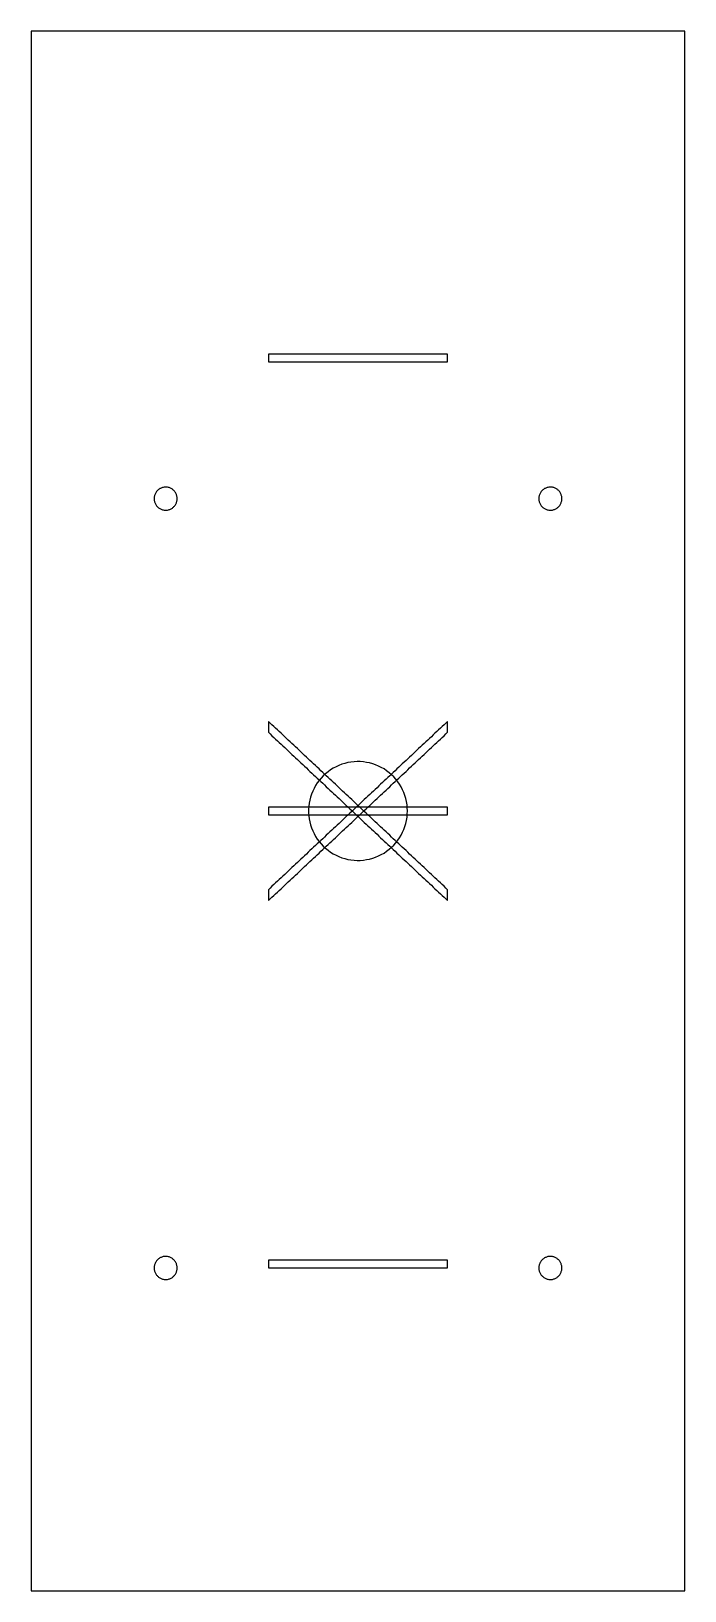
# Model space of a CAD drawing. Header units: metres. Extents: x -31 to 54, y -42 to 161.
import ezdxf

# ---------------------------------------------------------------- set-up
doc = ezdxf.new("R2010")
doc.units = ezdxf.units.M

msp = doc.modelspace()

# ---------------------------------------------------------------- linework, layer by layer
at = {"color": 255}
for points in [[(54.12, 160.77, 0), (53.26, 160.77, 0), (52.41, 160.77, 0), (51.55, 160.77, 0), (50.69, 160.77, 0), (49.83, 160.77, 0), (48.97, 160.77, 0), (48.12, 160.77, 0), (47.26, 160.77, 0), (46.4, 160.77, 0), (45.54, 160.77, 0), (44.68, 160.77, 0), (43.83, 160.77, 0), (42.97, 160.77, 0), (42.11, 160.77, 0), (41.25, 160.77, 0), (40.39, 160.77, 0), (39.54, 160.77, 0), (38.68, 160.77, 0), (37.82, 160.77, 0), (36.96, 160.77, 0), (36.1, 160.77, 0), (35.25, 160.77, 0), (34.39, 160.77, 0), (33.53, 160.77, 0), (32.67, 160.77, 0), (31.81, 160.77, 0), (30.96, 160.77, 0), (30.1, 160.77, 0), (29.24, 160.77, 0), (28.38, 160.77, 0), (27.52, 160.77, 0), (26.66, 160.77, 0), (25.81, 160.77, 0), (24.95, 160.77, 0), (24.09, 160.77, 0), (23.23, 160.77, 0), (22.37, 160.77, 0), (21.52, 160.77, 0), (20.66, 160.77, 0), (19.8, 160.77, 0), (18.94, 160.77, 0), (18.08, 160.77, 0), (17.23, 160.77, 0), (16.37, 160.77, 0), (15.51, 160.77, 0), (14.65, 160.77, 0), (13.79, 160.77, 0), (12.94, 160.77, 0), (12.08, 160.77, 0), (11.22, 160.77, 0), (10.36, 160.77, 0), (9.5, 160.77, 0), (8.65, 160.77, 0), (7.79, 160.77, 0), (6.93, 160.77, 0), (6.07, 160.77, 0), (5.21, 160.77, 0), (4.36, 160.77, 0), (3.5, 160.77, 0), (2.64, 160.77, 0), (1.78, 160.77, 0), (0.92, 160.77, 0), (0.07, 160.77, 0), (-0.79, 160.77, 0), (-1.65, 160.77, 0), (-2.51, 160.77, 0), (-3.37, 160.77, 0), (-4.22, 160.77, 0), (-5.08, 160.77, 0), (-5.94, 160.77, 0), (-6.8, 160.77, 0), (-7.66, 160.77, 0), (-8.52, 160.77, 0), (-9.37, 160.77, 0), (-10.23, 160.77, 0), (-11.09, 160.77, 0), (-11.95, 160.77, 0), (-12.81, 160.77, 0), (-13.66, 160.77, 0), (-14.52, 160.77, 0), (-15.38, 160.77, 0), (-16.24, 160.77, 0), (-17.1, 160.77, 0), (-17.95, 160.77, 0), (-18.81, 160.77, 0), (-19.67, 160.77, 0), (-20.53, 160.77, 0), (-21.39, 160.77, 0), (-22.24, 160.77, 0), (-23.1, 160.77, 0), (-23.96, 160.77, 0), (-24.82, 160.77, 0), (-25.68, 160.77, 0), (-26.53, 160.77, 0), (-27.39, 160.77, 0), (-28.25, 160.77, 0), (-29.11, 160.77, 0), (-29.97, 160.77, 0), (-30.82, 160.77, 0)], [(-30.82, 160.77, 0), (-30.82, 158.72, 0), (-30.82, 156.67, 0), (-30.82, 154.62, 0), (-30.82, 152.57, 0), (-30.82, 150.53, 0), (-30.82, 148.48, 0), (-30.82, 146.43, 0), (-30.82, 144.38, 0), (-30.82, 142.34, 0), (-30.82, 140.29, 0), (-30.82, 138.24, 0), (-30.82, 136.19, 0), (-30.82, 134.14, 0), (-30.82, 132.1, 0), (-30.82, 130.05, 0), (-30.82, 128, 0), (-30.82, 125.95, 0), (-30.82, 123.91, 0), (-30.82, 121.86, 0), (-30.82, 119.81, 0), (-30.82, 117.76, 0), (-30.82, 115.71, 0), (-30.82, 113.67, 0), (-30.82, 111.62, 0), (-30.82, 109.57, 0), (-30.82, 107.52, 0), (-30.82, 105.48, 0), (-30.82, 103.43, 0), (-30.82, 101.38, 0), (-30.82, 99.33, 0), (-30.82, 97.28, 0), (-30.82, 95.24, 0), (-30.82, 93.19, 0), (-30.82, 91.14, 0), (-30.82, 89.09, 0), (-30.82, 87.05, 0), (-30.82, 85, 0), (-30.82, 82.95, 0), (-30.82, 80.9, 0), (-30.82, 78.85, 0), (-30.82, 76.81, 0), (-30.82, 74.76, 0), (-30.82, 72.71, 0), (-30.82, 70.66, 0), (-30.82, 68.62, 0), (-30.82, 66.57, 0), (-30.82, 64.52, 0), (-30.82, 62.47, 0), (-30.82, 60.42, 0), (-30.82, 58.38, 0), (-30.82, 56.33, 0), (-30.82, 54.28, 0), (-30.82, 52.23, 0), (-30.82, 50.18, 0), (-30.82, 48.14, 0), (-30.82, 46.09, 0), (-30.82, 44.04, 0), (-30.82, 41.99, 0), (-30.82, 39.95, 0), (-30.82, 37.9, 0), (-30.82, 35.85, 0), (-30.82, 33.8, 0), (-30.82, 31.75, 0), (-30.82, 29.71, 0), (-30.82, 27.66, 0), (-30.82, 25.61, 0), (-30.82, 23.56, 0), (-30.82, 21.52, 0), (-30.82, 19.47, 0), (-30.82, 17.42, 0), (-30.82, 15.37, 0), (-30.82, 13.32, 0), (-30.82, 11.28, 0), (-30.82, 9.23, 0), (-30.82, 7.18, 0), (-30.82, 5.13, 0), (-30.82, 3.09, 0), (-30.82, 1.04, 0), (-30.82, -1.01, 0), (-30.82, -3.06, 0), (-30.82, -5.11, 0), (-30.82, -7.15, 0), (-30.82, -9.2, 0), (-30.82, -11.25, 0), (-30.82, -13.3, 0), (-30.82, -15.34, 0), (-30.82, -17.39, 0), (-30.82, -19.44, 0), (-30.82, -21.49, 0), (-30.82, -23.54, 0), (-30.82, -25.58, 0), (-30.82, -27.63, 0), (-30.82, -29.68, 0), (-30.82, -31.73, 0), (-30.82, -33.77, 0), (-30.82, -35.82, 0), (-30.82, -37.87, 0), (-30.82, -39.92, 0), (-30.82, -41.97, 0)], [(54.12, -41.97, 0), (54.12, -39.92, 0), (54.12, -37.87, 0), (54.12, -35.82, 0), (54.12, -33.77, 0), (54.12, -31.73, 0), (54.12, -29.68, 0), (54.12, -27.63, 0), (54.12, -25.58, 0), (54.12, -23.54, 0), (54.12, -21.49, 0), (54.12, -19.44, 0), (54.12, -17.39, 0), (54.12, -15.34, 0), (54.12, -13.3, 0), (54.12, -11.25, 0), (54.12, -9.2, 0), (54.12, -7.15, 0), (54.12, -5.11, 0), (54.12, -3.06, 0), (54.12, -1.01, 0), (54.12, 1.04, 0), (54.12, 3.09, 0), (54.12, 5.13, 0), (54.12, 7.18, 0), (54.12, 9.23, 0), (54.12, 11.28, 0), (54.12, 13.32, 0), (54.12, 15.37, 0), (54.12, 17.42, 0), (54.12, 19.47, 0), (54.12, 21.52, 0), (54.12, 23.56, 0), (54.12, 25.61, 0), (54.12, 27.66, 0), (54.12, 29.71, 0), (54.12, 31.75, 0), (54.12, 33.8, 0), (54.12, 35.85, 0), (54.12, 37.9, 0), (54.12, 39.95, 0), (54.12, 41.99, 0), (54.12, 44.04, 0), (54.12, 46.09, 0), (54.12, 48.14, 0), (54.12, 50.18, 0), (54.12, 52.23, 0), (54.12, 54.28, 0), (54.12, 56.33, 0), (54.12, 58.38, 0), (54.12, 60.42, 0), (54.12, 62.47, 0), (54.12, 64.52, 0), (54.12, 66.57, 0), (54.12, 68.62, 0), (54.12, 70.66, 0), (54.12, 72.71, 0), (54.12, 74.76, 0), (54.12, 76.81, 0), (54.12, 78.85, 0), (54.12, 80.9, 0), (54.12, 82.95, 0), (54.12, 85, 0), (54.12, 87.05, 0), (54.12, 89.09, 0), (54.12, 91.14, 0), (54.12, 93.19, 0), (54.12, 95.24, 0), (54.12, 97.28, 0), (54.12, 99.33, 0), (54.12, 101.38, 0), (54.12, 103.43, 0), (54.12, 105.48, 0), (54.12, 107.52, 0), (54.12, 109.57, 0), (54.12, 111.62, 0), (54.12, 113.67, 0), (54.12, 115.71, 0), (54.12, 117.76, 0), (54.12, 119.81, 0), (54.12, 121.86, 0), (54.12, 123.91, 0), (54.12, 125.95, 0), (54.12, 128, 0), (54.12, 130.05, 0), (54.12, 132.1, 0), (54.12, 134.14, 0), (54.12, 136.19, 0), (54.12, 138.24, 0), (54.12, 140.29, 0), (54.12, 142.34, 0), (54.12, 144.38, 0), (54.12, 146.43, 0), (54.12, 148.48, 0), (54.12, 150.53, 0), (54.12, 152.57, 0), (54.12, 154.62, 0), (54.12, 156.67, 0), (54.12, 158.72, 0), (54.12, 160.77, 0)], [(23.3, 118.8, 0), (23.06, 118.8, 0), (22.83, 118.8, 0), (22.59, 118.8, 0), (22.36, 118.8, 0), (22.12, 118.8, 0), (21.89, 118.8, 0), (21.65, 118.8, 0), (21.42, 118.8, 0), (21.18, 118.8, 0), (20.94, 118.8, 0), (20.71, 118.8, 0), (20.47, 118.8, 0), (20.24, 118.8, 0), (20, 118.8, 0), (19.77, 118.8, 0), (19.53, 118.8, 0), (19.3, 118.8, 0), (19.06, 118.8, 0), (18.83, 118.8, 0), (18.59, 118.8, 0), (18.36, 118.8, 0), (18.12, 118.8, 0), (17.89, 118.8, 0), (17.65, 118.8, 0), (17.41, 118.8, 0), (17.18, 118.8, 0), (16.94, 118.8, 0), (16.71, 118.8, 0), (16.47, 118.8, 0), (16.24, 118.8, 0), (16, 118.8, 0), (15.77, 118.8, 0), (15.53, 118.8, 0), (15.3, 118.8, 0), (15.06, 118.8, 0), (14.83, 118.8, 0), (14.59, 118.8, 0), (14.36, 118.8, 0), (14.12, 118.8, 0), (13.88, 118.8, 0), (13.65, 118.8, 0), (13.41, 118.8, 0), (13.18, 118.8, 0), (12.94, 118.8, 0), (12.71, 118.8, 0), (12.47, 118.8, 0), (12.24, 118.8, 0), (12, 118.8, 0), (11.77, 118.8, 0), (11.53, 118.8, 0), (11.3, 118.8, 0), (11.06, 118.8, 0), (10.83, 118.8, 0), (10.59, 118.8, 0), (10.35, 118.8, 0), (10.12, 118.8, 0), (9.88, 118.8, 0), (9.65, 118.8, 0), (9.41, 118.8, 0), (9.18, 118.8, 0), (8.94, 118.8, 0), (8.71, 118.8, 0), (8.47, 118.8, 0), (8.24, 118.8, 0), (8, 118.8, 0), (7.77, 118.8, 0), (7.53, 118.8, 0), (7.3, 118.8, 0), (7.06, 118.8, 0), (6.82, 118.8, 0), (6.59, 118.8, 0), (6.35, 118.8, 0), (6.12, 118.8, 0), (5.88, 118.8, 0), (5.65, 118.8, 0), (5.41, 118.8, 0), (5.18, 118.8, 0), (4.94, 118.8, 0), (4.71, 118.8, 0), (4.47, 118.8, 0), (4.24, 118.8, 0), (4, 118.8, 0), (3.77, 118.8, 0), (3.53, 118.8, 0), (3.29, 118.8, 0), (3.06, 118.8, 0), (2.82, 118.8, 0), (2.59, 118.8, 0), (2.35, 118.8, 0), (2.12, 118.8, 0), (1.88, 118.8, 0), (1.65, 118.8, 0), (1.41, 118.8, 0), (1.18, 118.8, 0), (0.94, 118.8, 0), (0.71, 118.8, 0), (0.47, 118.8, 0), (0.24, 118.8, 0), (0, 118.8, 0)], [(0, 118.8, 0), (0, 118.79, 0), (0, 118.78, 0), (0, 118.77, 0), (0, 118.76, 0), (0, 118.75, 0), (0, 118.74, 0), (0, 118.73, 0), (0, 118.72, 0), (0, 118.71, 0), (0, 118.7, 0), (0, 118.69, 0), (0, 118.68, 0), (0, 118.67, 0), (0, 118.66, 0), (0, 118.65, 0), (0, 118.64, 0), (0, 118.63, 0), (0, 118.62, 0), (0, 118.61, 0), (0, 118.6, 0), (0, 118.59, 0), (0, 118.58, 0), (0, 118.57, 0), (0, 118.56, 0), (0, 118.55, 0), (0, 118.54, 0), (0, 118.53, 0), (0, 118.52, 0), (0, 118.51, 0), (0, 118.5, 0), (0, 118.49, 0), (0, 118.48, 0), (0, 118.47, 0), (0, 118.46, 0), (0, 118.45, 0), (0, 118.44, 0), (0, 118.43, 0), (0, 118.42, 0), (0, 118.41, 0), (0, 118.4, 0), (0, 118.39, 0), (0, 118.38, 0), (0, 118.37, 0), (0, 118.36, 0), (0, 118.35, 0), (0, 118.34, 0), (0, 118.33, 0), (0, 118.32, 0), (0, 118.31, 0), (0, 118.29, 0), (0, 118.28, 0), (0, 118.27, 0), (0, 118.26, 0), (0, 118.25, 0), (0, 118.24, 0), (0, 118.23, 0), (0, 118.22, 0), (0, 118.21, 0), (0, 118.2, 0), (0, 118.19, 0), (0, 118.18, 0), (0, 118.17, 0), (0, 118.16, 0), (0, 118.15, 0), (0, 118.14, 0), (0, 118.13, 0), (0, 118.12, 0), (0, 118.11, 0), (0, 118.1, 0), (0, 118.09, 0), (0, 118.08, 0), (0, 118.07, 0), (0, 118.06, 0), (0, 118.05, 0), (0, 118.04, 0), (0, 118.03, 0), (0, 118.02, 0), (0, 118.01, 0), (0, 118, 0), (0, 117.99, 0), (0, 117.98, 0), (0, 117.97, 0), (0, 117.96, 0), (0, 117.95, 0), (0, 117.94, 0), (0, 117.93, 0), (0, 117.92, 0), (0, 117.91, 0), (0, 117.9, 0), (0, 117.89, 0), (0, 117.88, 0), (0, 117.87, 0), (0, 117.86, 0), (0, 117.85, 0), (0, 117.84, 0), (0, 117.83, 0), (0, 117.82, 0), (0, 117.81, 0), (0, 117.8, 0)], [(0, 117.8, 0), (0.24, 117.8, 0), (0.47, 117.8, 0), (0.71, 117.8, 0), (0.94, 117.8, 0), (1.18, 117.8, 0), (1.41, 117.8, 0), (1.65, 117.8, 0), (1.88, 117.8, 0), (2.12, 117.8, 0), (2.35, 117.8, 0), (2.59, 117.8, 0), (2.82, 117.8, 0), (3.06, 117.8, 0), (3.29, 117.8, 0), (3.53, 117.8, 0), (3.77, 117.8, 0), (4, 117.8, 0), (4.24, 117.8, 0), (4.47, 117.8, 0), (4.71, 117.8, 0), (4.94, 117.8, 0), (5.18, 117.8, 0), (5.41, 117.8, 0), (5.65, 117.8, 0), (5.88, 117.8, 0), (6.12, 117.8, 0), (6.35, 117.8, 0), (6.59, 117.8, 0), (6.82, 117.8, 0), (7.06, 117.8, 0), (7.3, 117.8, 0), (7.53, 117.8, 0), (7.77, 117.8, 0), (8, 117.8, 0), (8.24, 117.8, 0), (8.47, 117.8, 0), (8.71, 117.8, 0), (8.94, 117.8, 0), (9.18, 117.8, 0), (9.41, 117.8, 0), (9.65, 117.8, 0), (9.88, 117.8, 0), (10.12, 117.8, 0), (10.35, 117.8, 0), (10.59, 117.8, 0), (10.83, 117.8, 0), (11.06, 117.8, 0), (11.3, 117.8, 0), (11.53, 117.8, 0), (11.77, 117.8, 0), (12, 117.8, 0), (12.24, 117.8, 0), (12.47, 117.8, 0), (12.71, 117.8, 0), (12.94, 117.8, 0), (13.18, 117.8, 0), (13.41, 117.8, 0), (13.65, 117.8, 0), (13.88, 117.8, 0), (14.12, 117.8, 0), (14.36, 117.8, 0), (14.59, 117.8, 0), (14.83, 117.8, 0), (15.06, 117.8, 0), (15.3, 117.8, 0), (15.53, 117.8, 0), (15.77, 117.8, 0), (16, 117.8, 0), (16.24, 117.8, 0), (16.47, 117.8, 0), (16.71, 117.8, 0), (16.94, 117.8, 0), (17.18, 117.8, 0), (17.41, 117.8, 0), (17.65, 117.8, 0), (17.89, 117.8, 0), (18.12, 117.8, 0), (18.36, 117.8, 0), (18.59, 117.8, 0), (18.83, 117.8, 0), (19.06, 117.8, 0), (19.3, 117.8, 0), (19.53, 117.8, 0), (19.77, 117.8, 0), (20, 117.8, 0), (20.24, 117.8, 0), (20.47, 117.8, 0), (20.71, 117.8, 0), (20.94, 117.8, 0), (21.18, 117.8, 0), (21.42, 117.8, 0), (21.65, 117.8, 0), (21.89, 117.8, 0), (22.12, 117.8, 0), (22.36, 117.8, 0), (22.59, 117.8, 0), (22.83, 117.8, 0), (23.06, 117.8, 0), (23.3, 117.8, 0)], [(23.3, 117.8, 0), (23.3, 117.81, 0), (23.3, 117.82, 0), (23.3, 117.83, 0), (23.3, 117.84, 0), (23.3, 117.85, 0), (23.3, 117.86, 0), (23.3, 117.87, 0), (23.3, 117.88, 0), (23.3, 117.89, 0), (23.3, 117.9, 0), (23.3, 117.91, 0), (23.3, 117.92, 0), (23.3, 117.93, 0), (23.3, 117.94, 0), (23.3, 117.95, 0), (23.3, 117.96, 0), (23.3, 117.97, 0), (23.3, 117.98, 0), (23.3, 117.99, 0), (23.3, 118, 0), (23.3, 118.01, 0), (23.3, 118.02, 0), (23.3, 118.03, 0), (23.3, 118.04, 0), (23.3, 118.05, 0), (23.3, 118.06, 0), (23.3, 118.07, 0), (23.3, 118.08, 0), (23.3, 118.09, 0), (23.3, 118.1, 0), (23.3, 118.11, 0), (23.3, 118.12, 0), (23.3, 118.13, 0), (23.3, 118.14, 0), (23.3, 118.15, 0), (23.3, 118.16, 0), (23.3, 118.17, 0), (23.3, 118.18, 0), (23.3, 118.19, 0), (23.3, 118.2, 0), (23.3, 118.21, 0), (23.3, 118.22, 0), (23.3, 118.23, 0), (23.3, 118.24, 0), (23.3, 118.25, 0), (23.3, 118.26, 0), (23.3, 118.27, 0), (23.3, 118.28, 0), (23.3, 118.29, 0), (23.3, 118.31, 0), (23.3, 118.32, 0), (23.3, 118.33, 0), (23.3, 118.34, 0), (23.3, 118.35, 0), (23.3, 118.36, 0), (23.3, 118.37, 0), (23.3, 118.38, 0), (23.3, 118.39, 0), (23.3, 118.4, 0), (23.3, 118.41, 0), (23.3, 118.42, 0), (23.3, 118.43, 0), (23.3, 118.44, 0), (23.3, 118.45, 0), (23.3, 118.46, 0), (23.3, 118.47, 0), (23.3, 118.48, 0), (23.3, 118.49, 0), (23.3, 118.5, 0), (23.3, 118.51, 0), (23.3, 118.52, 0), (23.3, 118.53, 0), (23.3, 118.54, 0), (23.3, 118.55, 0), (23.3, 118.56, 0), (23.3, 118.57, 0), (23.3, 118.58, 0), (23.3, 118.59, 0), (23.3, 118.6, 0), (23.3, 118.61, 0), (23.3, 118.62, 0), (23.3, 118.63, 0), (23.3, 118.64, 0), (23.3, 118.65, 0), (23.3, 118.66, 0), (23.3, 118.67, 0), (23.3, 118.68, 0), (23.3, 118.69, 0), (23.3, 118.7, 0), (23.3, 118.71, 0), (23.3, 118.72, 0), (23.3, 118.73, 0), (23.3, 118.74, 0), (23.3, 118.75, 0), (23.3, 118.76, 0), (23.3, 118.77, 0), (23.3, 118.78, 0), (23.3, 118.79, 0), (23.3, 118.8, 0)], [(-11.85, 100, 0), (-11.85, 100.1, 0), (-11.86, 100.19, 0), (-11.88, 100.28, 0), (-11.9, 100.38, 0), (-11.93, 100.47, 0), (-11.96, 100.56, 0), (-12, 100.64, 0), (-12.04, 100.73, 0), (-12.09, 100.81, 0), (-12.14, 100.89, 0), (-12.2, 100.96, 0), (-12.27, 101.04, 0), (-12.33, 101.1, 0), (-12.41, 101.16, 0), (-12.48, 101.22, 0), (-12.56, 101.27, 0), (-12.64, 101.32, 0), (-12.73, 101.36, 0), (-12.82, 101.4, 0), (-12.91, 101.43, 0), (-13, 101.46, 0), (-13.09, 101.48, 0), (-13.18, 101.49, 0), (-13.28, 101.5, 0), (-13.37, 101.5, 0), (-13.47, 101.5, 0), (-13.56, 101.48, 0), (-13.66, 101.47, 0), (-13.75, 101.45, 0), (-13.84, 101.42, 0), (-13.93, 101.38, 0), (-14.02, 101.34, 0), (-14.1, 101.3, 0), (-14.18, 101.25, 0), (-14.26, 101.19, 0), (-14.33, 101.13, 0), (-14.4, 101.07, 0), (-14.47, 101, 0), (-14.53, 100.93, 0), (-14.59, 100.85, 0), (-14.64, 100.77, 0), (-14.68, 100.69, 0), (-14.73, 100.6, 0), (-14.76, 100.51, 0), (-14.79, 100.42, 0), (-14.81, 100.33, 0), (-14.83, 100.24, 0), (-14.84, 100.14, 0), (-14.85, 100.05, 0), (-14.85, 99.95, 0), (-14.84, 99.86, 0), (-14.83, 99.76, 0), (-14.81, 99.67, 0), (-14.79, 99.58, 0), (-14.76, 99.49, 0), (-14.73, 99.4, 0), (-14.68, 99.31, 0), (-14.64, 99.23, 0), (-14.59, 99.15, 0), (-14.53, 99.07, 0), (-14.47, 99, 0), (-14.4, 98.93, 0), (-14.33, 98.87, 0), (-14.26, 98.81, 0), (-14.18, 98.75, 0), (-14.1, 98.7, 0), (-14.02, 98.66, 0), (-13.93, 98.62, 0), (-13.84, 98.58, 0), (-13.75, 98.55, 0), (-13.66, 98.53, 0), (-13.56, 98.52, 0), (-13.47, 98.5, 0), (-13.37, 98.5, 0), (-13.28, 98.5, 0), (-13.18, 98.51, 0), (-13.09, 98.52, 0), (-13, 98.54, 0), (-12.91, 98.57, 0), (-12.82, 98.6, 0), (-12.73, 98.64, 0), (-12.64, 98.68, 0), (-12.56, 98.73, 0), (-12.48, 98.78, 0), (-12.41, 98.84, 0), (-12.33, 98.9, 0), (-12.27, 98.96, 0), (-12.2, 99.04, 0), (-12.14, 99.11, 0), (-12.09, 99.19, 0), (-12.04, 99.27, 0), (-12, 99.36, 0), (-11.96, 99.44, 0), (-11.93, 99.53, 0), (-11.9, 99.62, 0), (-11.88, 99.72, 0), (-11.86, 99.81, 0), (-11.85, 99.9, 0), (-11.85, 100, 0)], [(38.15, 100, 0), (38.15, 100.1, 0), (38.14, 100.19, 0), (38.12, 100.28, 0), (38.1, 100.38, 0), (38.07, 100.47, 0), (38.04, 100.56, 0), (38, 100.64, 0), (37.96, 100.73, 0), (37.91, 100.81, 0), (37.86, 100.89, 0), (37.8, 100.96, 0), (37.73, 101.04, 0), (37.67, 101.1, 0), (37.59, 101.16, 0), (37.52, 101.22, 0), (37.44, 101.27, 0), (37.36, 101.32, 0), (37.27, 101.36, 0), (37.18, 101.4, 0), (37.09, 101.43, 0), (37, 101.46, 0), (36.91, 101.48, 0), (36.82, 101.49, 0), (36.72, 101.5, 0), (36.63, 101.5, 0), (36.53, 101.5, 0), (36.44, 101.48, 0), (36.34, 101.47, 0), (36.25, 101.45, 0), (36.16, 101.42, 0), (36.07, 101.38, 0), (35.98, 101.34, 0), (35.9, 101.3, 0), (35.82, 101.25, 0), (35.74, 101.19, 0), (35.67, 101.13, 0), (35.6, 101.07, 0), (35.53, 101, 0), (35.47, 100.93, 0), (35.41, 100.85, 0), (35.36, 100.77, 0), (35.32, 100.69, 0), (35.27, 100.6, 0), (35.24, 100.51, 0), (35.21, 100.42, 0), (35.19, 100.33, 0), (35.17, 100.24, 0), (35.16, 100.14, 0), (35.15, 100.05, 0), (35.15, 99.95, 0), (35.16, 99.86, 0), (35.17, 99.76, 0), (35.19, 99.67, 0), (35.21, 99.58, 0), (35.24, 99.49, 0), (35.27, 99.4, 0), (35.32, 99.31, 0), (35.36, 99.23, 0), (35.41, 99.15, 0), (35.47, 99.07, 0), (35.53, 99, 0), (35.6, 98.93, 0), (35.67, 98.87, 0), (35.74, 98.81, 0), (35.82, 98.75, 0), (35.9, 98.7, 0), (35.98, 98.66, 0), (36.07, 98.62, 0), (36.16, 98.58, 0), (36.25, 98.55, 0), (36.34, 98.53, 0), (36.44, 98.52, 0), (36.53, 98.5, 0), (36.63, 98.5, 0), (36.72, 98.5, 0), (36.82, 98.51, 0), (36.91, 98.52, 0), (37, 98.54, 0), (37.09, 98.57, 0), (37.18, 98.6, 0), (37.27, 98.64, 0), (37.36, 98.68, 0), (37.44, 98.73, 0), (37.52, 98.78, 0), (37.59, 98.84, 0), (37.67, 98.9, 0), (37.73, 98.96, 0), (37.8, 99.04, 0), (37.86, 99.11, 0), (37.91, 99.19, 0), (37.96, 99.27, 0), (38, 99.36, 0), (38.04, 99.44, 0), (38.07, 99.53, 0), (38.1, 99.62, 0), (38.12, 99.72, 0), (38.14, 99.81, 0), (38.15, 99.9, 0), (38.15, 100, 0)], [(23.3, 71.05, 0), (23.06, 70.83, 0), (22.83, 70.61, 0), (22.59, 70.39, 0), (22.36, 70.16, 0), (22.12, 69.94, 0), (21.89, 69.72, 0), (21.65, 69.5, 0), (21.42, 69.28, 0), (21.18, 69.06, 0), (20.94, 68.84, 0), (20.71, 68.62, 0), (20.47, 68.4, 0), (20.24, 68.18, 0), (20, 67.95, 0), (19.77, 67.73, 0), (19.53, 67.51, 0), (19.3, 67.29, 0), (19.06, 67.07, 0), (18.83, 66.85, 0), (18.59, 66.63, 0), (18.36, 66.41, 0), (18.12, 66.19, 0), (17.89, 65.96, 0), (17.65, 65.74, 0), (17.41, 65.52, 0), (17.18, 65.3, 0), (16.94, 65.08, 0), (16.71, 64.86, 0), (16.47, 64.64, 0), (16.24, 64.42, 0), (16, 64.2, 0), (15.77, 63.98, 0), (15.53, 63.75, 0), (15.3, 63.53, 0), (15.06, 63.31, 0), (14.83, 63.09, 0), (14.59, 62.87, 0), (14.36, 62.65, 0), (14.12, 62.43, 0), (13.88, 62.21, 0), (13.65, 61.99, 0), (13.41, 61.76, 0), (13.18, 61.54, 0), (12.94, 61.32, 0), (12.71, 61.1, 0), (12.47, 60.88, 0), (12.24, 60.66, 0), (12, 60.44, 0), (11.77, 60.22, 0), (11.53, 60, 0), (11.3, 59.78, 0), (11.06, 59.55, 0), (10.83, 59.33, 0), (10.59, 59.11, 0), (10.35, 58.89, 0), (10.12, 58.67, 0), (9.88, 58.45, 0), (9.65, 58.23, 0), (9.41, 58.01, 0), (9.18, 57.79, 0), (8.94, 57.57, 0), (8.71, 57.34, 0), (8.47, 57.12, 0), (8.24, 56.9, 0), (8, 56.68, 0), (7.77, 56.46, 0), (7.53, 56.24, 0), (7.3, 56.02, 0), (7.06, 55.8, 0), (6.82, 55.58, 0), (6.59, 55.35, 0), (6.35, 55.13, 0), (6.12, 54.91, 0), (5.88, 54.69, 0), (5.65, 54.47, 0), (5.41, 54.25, 0), (5.18, 54.03, 0), (4.94, 53.81, 0), (4.71, 53.59, 0), (4.47, 53.37, 0), (4.24, 53.14, 0), (4, 52.92, 0), (3.77, 52.7, 0), (3.53, 52.48, 0), (3.29, 52.26, 0), (3.06, 52.04, 0), (2.82, 51.82, 0), (2.59, 51.6, 0), (2.35, 51.38, 0), (2.12, 51.15, 0), (1.88, 50.93, 0), (1.65, 50.71, 0), (1.41, 50.49, 0), (1.18, 50.27, 0), (0.94, 50.05, 0), (0.71, 49.83, 0), (0.47, 49.61, 0), (0.24, 49.39, 0), (0, 49.17, 0)], [(23.3, 49.17, 0), (23.06, 49.39, 0), (22.83, 49.61, 0), (22.59, 49.83, 0), (22.36, 50.05, 0), (22.12, 50.27, 0), (21.89, 50.49, 0), (21.65, 50.71, 0), (21.42, 50.93, 0), (21.18, 51.15, 0), (20.94, 51.38, 0), (20.71, 51.6, 0), (20.47, 51.82, 0), (20.24, 52.04, 0), (20, 52.26, 0), (19.77, 52.48, 0), (19.53, 52.7, 0), (19.3, 52.92, 0), (19.06, 53.14, 0), (18.83, 53.37, 0), (18.59, 53.59, 0), (18.36, 53.81, 0), (18.12, 54.03, 0), (17.89, 54.25, 0), (17.65, 54.47, 0), (17.41, 54.69, 0), (17.18, 54.91, 0), (16.94, 55.13, 0), (16.71, 55.35, 0), (16.47, 55.58, 0), (16.24, 55.8, 0), (16, 56.02, 0), (15.77, 56.24, 0), (15.53, 56.46, 0), (15.3, 56.68, 0), (15.06, 56.9, 0), (14.83, 57.12, 0), (14.59, 57.34, 0), (14.36, 57.57, 0), (14.12, 57.79, 0), (13.88, 58.01, 0), (13.65, 58.23, 0), (13.41, 58.45, 0), (13.18, 58.67, 0), (12.94, 58.89, 0), (12.71, 59.11, 0), (12.47, 59.33, 0), (12.24, 59.55, 0), (12, 59.78, 0), (11.77, 60, 0), (11.53, 60.22, 0), (11.3, 60.44, 0), (11.06, 60.66, 0), (10.83, 60.88, 0), (10.59, 61.1, 0), (10.35, 61.32, 0), (10.12, 61.54, 0), (9.88, 61.76, 0), (9.65, 61.99, 0), (9.41, 62.21, 0), (9.18, 62.43, 0), (8.94, 62.65, 0), (8.71, 62.87, 0), (8.47, 63.09, 0), (8.24, 63.31, 0), (8, 63.53, 0), (7.77, 63.75, 0), (7.53, 63.98, 0), (7.3, 64.2, 0), (7.06, 64.42, 0), (6.82, 64.64, 0), (6.59, 64.86, 0), (6.35, 65.08, 0), (6.12, 65.3, 0), (5.88, 65.52, 0), (5.65, 65.74, 0), (5.41, 65.96, 0), (5.18, 66.19, 0), (4.94, 66.41, 0), (4.71, 66.63, 0), (4.47, 66.85, 0), (4.24, 67.07, 0), (4, 67.29, 0), (3.77, 67.51, 0), (3.53, 67.73, 0), (3.29, 67.95, 0), (3.06, 68.18, 0), (2.82, 68.4, 0), (2.59, 68.62, 0), (2.35, 68.84, 0), (2.12, 69.06, 0), (1.88, 69.28, 0), (1.65, 69.5, 0), (1.41, 69.72, 0), (1.18, 69.94, 0), (0.94, 70.16, 0), (0.71, 70.39, 0), (0.47, 70.61, 0), (0.24, 70.83, 0), (0, 71.05, 0)], [(0, 71.05, 0), (0, 71.03, 0), (0, 71.02, 0), (0, 71.01, 0), (0, 70.99, 0), (0, 70.98, 0), (0, 70.96, 0), (0, 70.95, 0), (0, 70.93, 0), (0, 70.92, 0), (0, 70.91, 0), (0, 70.89, 0), (0, 70.88, 0), (0, 70.86, 0), (0, 70.85, 0), (0, 70.83, 0), (0, 70.82, 0), (0, 70.81, 0), (0, 70.79, 0), (0, 70.78, 0), (0, 70.76, 0), (0, 70.75, 0), (0, 70.73, 0), (0, 70.72, 0), (0, 70.71, 0), (0, 70.69, 0), (0, 70.68, 0), (0, 70.66, 0), (0, 70.65, 0), (0, 70.63, 0), (0, 70.62, 0), (0, 70.61, 0), (0, 70.59, 0), (0, 70.58, 0), (0, 70.56, 0), (0, 70.55, 0), (0, 70.53, 0), (0, 70.52, 0), (0, 70.51, 0), (0, 70.49, 0), (0, 70.48, 0), (0, 70.46, 0), (0, 70.45, 0), (0, 70.43, 0), (0, 70.42, 0), (0, 70.41, 0), (0, 70.39, 0), (0, 70.38, 0), (0, 70.36, 0), (0, 70.35, 0), (0, 70.33, 0), (0, 70.32, 0), (0, 70.31, 0), (0, 70.29, 0), (0, 70.28, 0), (0, 70.26, 0), (0, 70.25, 0), (0, 70.23, 0), (0, 70.22, 0), (0, 70.21, 0), (0, 70.19, 0), (0, 70.18, 0), (0, 70.16, 0), (0, 70.15, 0), (0, 70.13, 0), (0, 70.12, 0), (0, 70.11, 0), (0, 70.09, 0), (0, 70.08, 0), (0, 70.06, 0), (0, 70.05, 0), (0, 70.03, 0), (0, 70.02, 0), (0, 70.01, 0), (0, 69.99, 0), (0, 69.98, 0), (0, 69.96, 0), (0, 69.95, 0), (0, 69.93, 0), (0, 69.92, 0), (0, 69.91, 0), (0, 69.89, 0), (0, 69.88, 0), (0, 69.86, 0), (0, 69.85, 0), (0, 69.83, 0), (0, 69.82, 0), (0, 69.81, 0), (0, 69.79, 0), (0, 69.78, 0), (0, 69.76, 0), (0, 69.75, 0), (0, 69.73, 0), (0, 69.72, 0), (0, 69.71, 0), (0, 69.69, 0), (0, 69.68, 0), (0, 69.66, 0), (0, 69.65, 0), (0, 69.63, 0)], [(0, 71.05, 0), (0, 71.03, 0), (0, 71.02, 0), (0, 71.01, 0), (0, 70.99, 0), (0, 70.98, 0), (0, 70.96, 0), (0, 70.95, 0), (0, 70.93, 0), (0, 70.92, 0), (0, 70.91, 0), (0, 70.89, 0), (0, 70.88, 0), (0, 70.86, 0), (0, 70.85, 0), (0, 70.83, 0), (0, 70.82, 0), (0, 70.81, 0), (0, 70.79, 0), (0, 70.78, 0), (0, 70.76, 0), (0, 70.75, 0), (0, 70.73, 0), (0, 70.72, 0), (0, 70.71, 0), (0, 70.69, 0), (0, 70.68, 0), (0, 70.66, 0), (0, 70.65, 0), (0, 70.63, 0), (0, 70.62, 0), (0, 70.61, 0), (0, 70.59, 0), (0, 70.58, 0), (0, 70.56, 0), (0, 70.55, 0), (0, 70.53, 0), (0, 70.52, 0), (0, 70.51, 0), (0, 70.49, 0), (0, 70.48, 0), (0, 70.46, 0), (0, 70.45, 0), (0, 70.43, 0), (0, 70.42, 0), (0, 70.41, 0), (0, 70.39, 0), (0, 70.38, 0), (0, 70.36, 0), (0, 70.35, 0), (0, 70.33, 0), (0, 70.32, 0), (0, 70.31, 0), (0, 70.29, 0), (0, 70.28, 0), (0, 70.26, 0), (0, 70.25, 0), (0, 70.23, 0), (0, 70.22, 0), (0, 70.21, 0), (0, 70.19, 0), (0, 70.18, 0), (0, 70.16, 0), (0, 70.15, 0), (0, 70.13, 0), (0, 70.12, 0), (0, 70.11, 0), (0, 70.09, 0), (0, 70.08, 0), (0, 70.06, 0), (0, 70.05, 0), (0, 70.03, 0), (0, 70.02, 0), (0, 70.01, 0), (0, 69.99, 0), (0, 69.98, 0), (0, 69.96, 0), (0, 69.95, 0), (0, 69.93, 0), (0, 69.92, 0), (0, 69.91, 0), (0, 69.89, 0), (0, 69.88, 0), (0, 69.86, 0), (0, 69.85, 0), (0, 69.83, 0), (0, 69.82, 0), (0, 69.81, 0), (0, 69.79, 0), (0, 69.78, 0), (0, 69.76, 0), (0, 69.75, 0), (0, 69.73, 0), (0, 69.72, 0), (0, 69.71, 0), (0, 69.69, 0), (0, 69.68, 0), (0, 69.66, 0), (0, 69.65, 0), (0, 69.63, 0)], [(23.3, 69.63, 0), (23.3, 69.65, 0), (23.3, 69.66, 0), (23.3, 69.68, 0), (23.3, 69.69, 0), (23.3, 69.71, 0), (23.3, 69.72, 0), (23.3, 69.73, 0), (23.3, 69.75, 0), (23.3, 69.76, 0), (23.3, 69.78, 0), (23.3, 69.79, 0), (23.3, 69.81, 0), (23.3, 69.82, 0), (23.3, 69.83, 0), (23.3, 69.85, 0), (23.3, 69.86, 0), (23.3, 69.88, 0), (23.3, 69.89, 0), (23.3, 69.91, 0), (23.3, 69.92, 0), (23.3, 69.93, 0), (23.3, 69.95, 0), (23.3, 69.96, 0), (23.3, 69.98, 0), (23.3, 69.99, 0), (23.3, 70.01, 0), (23.3, 70.02, 0), (23.3, 70.03, 0), (23.3, 70.05, 0), (23.3, 70.06, 0), (23.3, 70.08, 0), (23.3, 70.09, 0), (23.3, 70.11, 0), (23.3, 70.12, 0), (23.3, 70.13, 0), (23.3, 70.15, 0), (23.3, 70.16, 0), (23.3, 70.18, 0), (23.3, 70.19, 0), (23.3, 70.21, 0), (23.3, 70.22, 0), (23.3, 70.23, 0), (23.3, 70.25, 0), (23.3, 70.26, 0), (23.3, 70.28, 0), (23.3, 70.29, 0), (23.3, 70.31, 0), (23.3, 70.32, 0), (23.3, 70.33, 0), (23.3, 70.35, 0), (23.3, 70.36, 0), (23.3, 70.38, 0), (23.3, 70.39, 0), (23.3, 70.41, 0), (23.3, 70.42, 0), (23.3, 70.43, 0), (23.3, 70.45, 0), (23.3, 70.46, 0), (23.3, 70.48, 0), (23.3, 70.49, 0), (23.3, 70.51, 0), (23.3, 70.52, 0), (23.3, 70.53, 0), (23.3, 70.55, 0), (23.3, 70.56, 0), (23.3, 70.58, 0), (23.3, 70.59, 0), (23.3, 70.61, 0), (23.3, 70.62, 0), (23.3, 70.63, 0), (23.3, 70.65, 0), (23.3, 70.66, 0), (23.3, 70.68, 0), (23.3, 70.69, 0), (23.3, 70.71, 0), (23.3, 70.72, 0), (23.3, 70.73, 0), (23.3, 70.75, 0), (23.3, 70.76, 0), (23.3, 70.78, 0), (23.3, 70.79, 0), (23.3, 70.81, 0), (23.3, 70.82, 0), (23.3, 70.83, 0), (23.3, 70.85, 0), (23.3, 70.86, 0), (23.3, 70.88, 0), (23.3, 70.89, 0), (23.3, 70.91, 0), (23.3, 70.92, 0), (23.3, 70.93, 0), (23.3, 70.95, 0), (23.3, 70.96, 0), (23.3, 70.98, 0), (23.3, 70.99, 0), (23.3, 71.01, 0), (23.3, 71.02, 0), (23.3, 71.03, 0), (23.3, 71.05, 0)], [(0, 47.75, 0), (0.24, 47.97, 0), (0.47, 48.19, 0), (0.71, 48.41, 0), (0.94, 48.64, 0), (1.18, 48.86, 0), (1.41, 49.08, 0), (1.65, 49.3, 0), (1.88, 49.52, 0), (2.12, 49.74, 0), (2.35, 49.96, 0), (2.59, 50.18, 0), (2.82, 50.4, 0), (3.06, 50.62, 0), (3.29, 50.85, 0), (3.53, 51.07, 0), (3.77, 51.29, 0), (4, 51.51, 0), (4.24, 51.73, 0), (4.47, 51.95, 0), (4.71, 52.17, 0), (4.94, 52.39, 0), (5.18, 52.61, 0), (5.41, 52.84, 0), (5.65, 53.06, 0), (5.88, 53.28, 0), (6.12, 53.5, 0), (6.35, 53.72, 0), (6.59, 53.94, 0), (6.82, 54.16, 0), (7.06, 54.38, 0), (7.3, 54.6, 0), (7.53, 54.82, 0), (7.77, 55.05, 0), (8, 55.27, 0), (8.24, 55.49, 0), (8.47, 55.71, 0), (8.71, 55.93, 0), (8.94, 56.15, 0), (9.18, 56.37, 0), (9.41, 56.59, 0), (9.65, 56.81, 0), (9.88, 57.04, 0), (10.12, 57.26, 0), (10.35, 57.48, 0), (10.59, 57.7, 0), (10.83, 57.92, 0), (11.06, 58.14, 0), (11.3, 58.36, 0), (11.53, 58.58, 0), (11.77, 58.8, 0), (12, 59.02, 0), (12.24, 59.25, 0), (12.47, 59.47, 0), (12.71, 59.69, 0), (12.94, 59.91, 0), (13.18, 60.13, 0), (13.41, 60.35, 0), (13.65, 60.57, 0), (13.88, 60.79, 0), (14.12, 61.01, 0), (14.36, 61.23, 0), (14.59, 61.46, 0), (14.83, 61.68, 0), (15.06, 61.9, 0), (15.3, 62.12, 0), (15.53, 62.34, 0), (15.77, 62.56, 0), (16, 62.78, 0), (16.24, 63, 0), (16.47, 63.22, 0), (16.71, 63.45, 0), (16.94, 63.67, 0), (17.18, 63.89, 0), (17.41, 64.11, 0), (17.65, 64.33, 0), (17.89, 64.55, 0), (18.12, 64.77, 0), (18.36, 64.99, 0), (18.59, 65.21, 0), (18.83, 65.43, 0), (19.06, 65.66, 0), (19.3, 65.88, 0), (19.53, 66.1, 0), (19.77, 66.32, 0), (20, 66.54, 0), (20.24, 66.76, 0), (20.47, 66.98, 0), (20.71, 67.2, 0), (20.94, 67.42, 0), (21.18, 67.65, 0), (21.42, 67.87, 0), (21.65, 68.09, 0), (21.89, 68.31, 0), (22.12, 68.53, 0), (22.36, 68.75, 0), (22.59, 68.97, 0), (22.83, 69.19, 0), (23.06, 69.41, 0), (23.3, 69.63, 0)], [(0, 69.63, 0), (0.24, 69.41, 0), (0.47, 69.19, 0), (0.71, 68.97, 0), (0.94, 68.75, 0), (1.18, 68.53, 0), (1.41, 68.31, 0), (1.65, 68.09, 0), (1.88, 67.87, 0), (2.12, 67.65, 0), (2.35, 67.42, 0), (2.59, 67.2, 0), (2.82, 66.98, 0), (3.06, 66.76, 0), (3.29, 66.54, 0), (3.53, 66.32, 0), (3.77, 66.1, 0), (4, 65.88, 0), (4.24, 65.66, 0), (4.47, 65.43, 0), (4.71, 65.21, 0), (4.94, 64.99, 0), (5.18, 64.77, 0), (5.41, 64.55, 0), (5.65, 64.33, 0), (5.88, 64.11, 0), (6.12, 63.89, 0), (6.35, 63.67, 0), (6.59, 63.45, 0), (6.82, 63.22, 0), (7.06, 63, 0), (7.3, 62.78, 0), (7.53, 62.56, 0), (7.77, 62.34, 0), (8, 62.12, 0), (8.24, 61.9, 0), (8.47, 61.68, 0), (8.71, 61.46, 0), (8.94, 61.23, 0), (9.18, 61.01, 0), (9.41, 60.79, 0), (9.65, 60.57, 0), (9.88, 60.35, 0), (10.12, 60.13, 0), (10.35, 59.91, 0), (10.59, 59.69, 0), (10.83, 59.47, 0), (11.06, 59.25, 0), (11.3, 59.02, 0), (11.53, 58.8, 0), (11.77, 58.58, 0), (12, 58.36, 0), (12.24, 58.14, 0), (12.47, 57.92, 0), (12.71, 57.7, 0), (12.94, 57.48, 0), (13.18, 57.26, 0), (13.41, 57.04, 0), (13.65, 56.81, 0), (13.88, 56.59, 0), (14.12, 56.37, 0), (14.36, 56.15, 0), (14.59, 55.93, 0), (14.83, 55.71, 0), (15.06, 55.49, 0), (15.3, 55.27, 0), (15.53, 55.05, 0), (15.77, 54.82, 0), (16, 54.6, 0), (16.24, 54.38, 0), (16.47, 54.16, 0), (16.71, 53.94, 0), (16.94, 53.72, 0), (17.18, 53.5, 0), (17.41, 53.28, 0), (17.65, 53.06, 0), (17.89, 52.84, 0), (18.12, 52.61, 0), (18.36, 52.39, 0), (18.59, 52.17, 0), (18.83, 51.95, 0), (19.06, 51.73, 0), (19.3, 51.51, 0), (19.53, 51.29, 0), (19.77, 51.07, 0), (20, 50.85, 0), (20.24, 50.62, 0), (20.47, 50.4, 0), (20.71, 50.18, 0), (20.94, 49.96, 0), (21.18, 49.74, 0), (21.42, 49.52, 0), (21.65, 49.3, 0), (21.89, 49.08, 0), (22.12, 48.86, 0), (22.36, 48.64, 0), (22.59, 48.41, 0), (22.83, 48.19, 0), (23.06, 47.97, 0), (23.3, 47.75, 0)], [(18.07, 59.4, 0), (18.06, 59.81, 0), (18.02, 60.21, 0), (17.96, 60.62, 0), (17.87, 61.01, 0), (17.75, 61.4, 0), (17.61, 61.79, 0), (17.45, 62.16, 0), (17.26, 62.52, 0), (17.05, 62.87, 0), (16.82, 63.21, 0), (16.57, 63.53, 0), (16.3, 63.83, 0), (16.01, 64.12, 0), (15.7, 64.38, 0), (15.37, 64.63, 0), (15.04, 64.86, 0), (14.68, 65.06, 0), (14.32, 65.24, 0), (13.94, 65.4, 0), (13.56, 65.53, 0), (13.16, 65.64, 0), (12.76, 65.72, 0), (12.36, 65.78, 0), (11.95, 65.82, 0), (11.55, 65.82, 0), (11.14, 65.8, 0), (10.73, 65.76, 0), (10.33, 65.69, 0), (9.94, 65.59, 0), (9.55, 65.47, 0), (9.17, 65.32, 0), (8.8, 65.15, 0), (8.44, 64.96, 0), (8.09, 64.75, 0), (7.76, 64.51, 0), (7.44, 64.25, 0), (7.14, 63.98, 0), (6.86, 63.68, 0), (6.6, 63.37, 0), (6.36, 63.04, 0), (6.14, 62.7, 0), (5.94, 62.34, 0), (5.77, 61.97, 0), (5.61, 61.6, 0), (5.49, 61.21, 0), (5.38, 60.81, 0), (5.31, 60.41, 0), (5.26, 60.01, 0), (5.23, 59.6, 0), (5.23, 59.2, 0), (5.26, 58.79, 0), (5.31, 58.39, 0), (5.38, 57.99, 0), (5.49, 57.59, 0), (5.61, 57.2, 0), (5.77, 56.83, 0), (5.94, 56.46, 0), (6.14, 56.1, 0), (6.36, 55.76, 0), (6.6, 55.43, 0), (6.86, 55.12, 0), (7.14, 54.82, 0), (7.44, 54.55, 0), (7.76, 54.29, 0), (8.09, 54.05, 0), (8.44, 53.84, 0), (8.8, 53.65, 0), (9.17, 53.48, 0), (9.55, 53.33, 0), (9.94, 53.21, 0), (10.33, 53.11, 0), (10.73, 53.04, 0), (11.14, 53, 0), (11.55, 52.98, 0), (11.95, 52.98, 0), (12.36, 53.02, 0), (12.76, 53.08, 0), (13.16, 53.16, 0), (13.56, 53.27, 0), (13.94, 53.4, 0), (14.32, 53.56, 0), (14.68, 53.74, 0), (15.04, 53.94, 0), (15.37, 54.17, 0), (15.7, 54.42, 0), (16.01, 54.68, 0), (16.3, 54.97, 0), (16.57, 55.27, 0), (16.82, 55.59, 0), (17.05, 55.93, 0), (17.26, 56.28, 0), (17.45, 56.64, 0), (17.61, 57.01, 0), (17.75, 57.4, 0), (17.87, 57.79, 0), (17.96, 58.18, 0), (18.02, 58.59, 0), (18.06, 58.99, 0), (18.07, 59.4, 0)], [(23.3, 59.9, 0), (23.06, 59.9, 0), (22.83, 59.9, 0), (22.59, 59.9, 0), (22.36, 59.9, 0), (22.12, 59.9, 0), (21.89, 59.9, 0), (21.65, 59.9, 0), (21.42, 59.9, 0), (21.18, 59.9, 0), (20.94, 59.9, 0), (20.71, 59.9, 0), (20.47, 59.9, 0), (20.24, 59.9, 0), (20, 59.9, 0), (19.77, 59.9, 0), (19.53, 59.9, 0), (19.3, 59.9, 0), (19.06, 59.9, 0), (18.83, 59.9, 0), (18.59, 59.9, 0), (18.36, 59.9, 0), (18.12, 59.9, 0), (17.89, 59.9, 0), (17.65, 59.9, 0), (17.41, 59.9, 0), (17.18, 59.9, 0), (16.94, 59.9, 0), (16.71, 59.9, 0), (16.47, 59.9, 0), (16.24, 59.9, 0), (16, 59.9, 0), (15.77, 59.9, 0), (15.53, 59.9, 0), (15.3, 59.9, 0), (15.06, 59.9, 0), (14.83, 59.9, 0), (14.59, 59.9, 0), (14.36, 59.9, 0), (14.12, 59.9, 0), (13.88, 59.9, 0), (13.65, 59.9, 0), (13.41, 59.9, 0), (13.18, 59.9, 0), (12.94, 59.9, 0), (12.71, 59.9, 0), (12.47, 59.9, 0), (12.24, 59.9, 0), (12, 59.9, 0), (11.77, 59.9, 0), (11.53, 59.9, 0), (11.3, 59.9, 0), (11.06, 59.9, 0), (10.83, 59.9, 0), (10.59, 59.9, 0), (10.35, 59.9, 0), (10.12, 59.9, 0), (9.88, 59.9, 0), (9.65, 59.9, 0), (9.41, 59.9, 0), (9.18, 59.9, 0), (8.94, 59.9, 0), (8.71, 59.9, 0), (8.47, 59.9, 0), (8.24, 59.9, 0), (8, 59.9, 0), (7.77, 59.9, 0), (7.53, 59.9, 0), (7.3, 59.9, 0), (7.06, 59.9, 0), (6.82, 59.9, 0), (6.59, 59.9, 0), (6.35, 59.9, 0), (6.12, 59.9, 0), (5.88, 59.9, 0), (5.65, 59.9, 0), (5.41, 59.9, 0), (5.18, 59.9, 0), (4.94, 59.9, 0), (4.71, 59.9, 0), (4.47, 59.9, 0), (4.24, 59.9, 0), (4, 59.9, 0), (3.77, 59.9, 0), (3.53, 59.9, 0), (3.29, 59.9, 0), (3.06, 59.9, 0), (2.82, 59.9, 0), (2.59, 59.9, 0), (2.35, 59.9, 0), (2.12, 59.9, 0), (1.88, 59.9, 0), (1.65, 59.9, 0), (1.41, 59.9, 0), (1.18, 59.9, 0), (0.94, 59.9, 0), (0.71, 59.9, 0), (0.47, 59.9, 0), (0.24, 59.9, 0), (0, 59.9, 0)], [(0, 59.9, 0), (0, 59.89, 0), (0, 59.88, 0), (0, 59.87, 0), (0, 59.86, 0), (0, 59.85, 0), (0, 59.84, 0), (0, 59.83, 0), (0, 59.82, 0), (0, 59.81, 0), (0, 59.8, 0), (0, 59.79, 0), (0, 59.78, 0), (0, 59.77, 0), (0, 59.76, 0), (0, 59.75, 0), (0, 59.74, 0), (0, 59.73, 0), (0, 59.72, 0), (0, 59.71, 0), (0, 59.7, 0), (0, 59.69, 0), (0, 59.68, 0), (0, 59.67, 0), (0, 59.66, 0), (0, 59.65, 0), (0, 59.64, 0), (0, 59.63, 0), (0, 59.62, 0), (0, 59.61, 0), (0, 59.6, 0), (0, 59.59, 0), (0, 59.58, 0), (0, 59.57, 0), (0, 59.56, 0), (0, 59.55, 0), (0, 59.54, 0), (0, 59.53, 0), (0, 59.52, 0), (0, 59.51, 0), (0, 59.5, 0), (0, 59.49, 0), (0, 59.48, 0), (0, 59.47, 0), (0, 59.46, 0), (0, 59.45, 0), (0, 59.44, 0), (0, 59.43, 0), (0, 59.42, 0), (0, 59.41, 0), (0, 59.39, 0), (0, 59.38, 0), (0, 59.37, 0), (0, 59.36, 0), (0, 59.35, 0), (0, 59.34, 0), (0, 59.33, 0), (0, 59.32, 0), (0, 59.31, 0), (0, 59.3, 0), (0, 59.29, 0), (0, 59.28, 0), (0, 59.27, 0), (0, 59.26, 0), (0, 59.25, 0), (0, 59.24, 0), (0, 59.23, 0), (0, 59.22, 0), (0, 59.21, 0), (0, 59.2, 0), (0, 59.19, 0), (0, 59.18, 0), (0, 59.17, 0), (0, 59.16, 0), (0, 59.15, 0), (0, 59.14, 0), (0, 59.13, 0), (0, 59.12, 0), (0, 59.11, 0), (0, 59.1, 0), (0, 59.09, 0), (0, 59.08, 0), (0, 59.07, 0), (0, 59.06, 0), (0, 59.05, 0), (0, 59.04, 0), (0, 59.03, 0), (0, 59.02, 0), (0, 59.01, 0), (0, 59, 0), (0, 58.99, 0), (0, 58.98, 0), (0, 58.97, 0), (0, 58.96, 0), (0, 58.95, 0), (0, 58.94, 0), (0, 58.93, 0), (0, 58.92, 0), (0, 58.91, 0), (0, 58.9, 0)], [(0, 58.9, 0), (0.24, 58.9, 0), (0.47, 58.9, 0), (0.71, 58.9, 0), (0.94, 58.9, 0), (1.18, 58.9, 0), (1.41, 58.9, 0), (1.65, 58.9, 0), (1.88, 58.9, 0), (2.12, 58.9, 0), (2.35, 58.9, 0), (2.59, 58.9, 0), (2.82, 58.9, 0), (3.06, 58.9, 0), (3.29, 58.9, 0), (3.53, 58.9, 0), (3.77, 58.9, 0), (4, 58.9, 0), (4.24, 58.9, 0), (4.47, 58.9, 0), (4.71, 58.9, 0), (4.94, 58.9, 0), (5.18, 58.9, 0), (5.41, 58.9, 0), (5.65, 58.9, 0), (5.88, 58.9, 0), (6.12, 58.9, 0), (6.35, 58.9, 0), (6.59, 58.9, 0), (6.82, 58.9, 0), (7.06, 58.9, 0), (7.3, 58.9, 0), (7.53, 58.9, 0), (7.77, 58.9, 0), (8, 58.9, 0), (8.24, 58.9, 0), (8.47, 58.9, 0), (8.71, 58.9, 0), (8.94, 58.9, 0), (9.18, 58.9, 0), (9.41, 58.9, 0), (9.65, 58.9, 0), (9.88, 58.9, 0), (10.12, 58.9, 0), (10.35, 58.9, 0), (10.59, 58.9, 0), (10.83, 58.9, 0), (11.06, 58.9, 0), (11.3, 58.9, 0), (11.53, 58.9, 0), (11.77, 58.9, 0), (12, 58.9, 0), (12.24, 58.9, 0), (12.47, 58.9, 0), (12.71, 58.9, 0), (12.94, 58.9, 0), (13.18, 58.9, 0), (13.41, 58.9, 0), (13.65, 58.9, 0), (13.88, 58.9, 0), (14.12, 58.9, 0), (14.36, 58.9, 0), (14.59, 58.9, 0), (14.83, 58.9, 0), (15.06, 58.9, 0), (15.3, 58.9, 0), (15.53, 58.9, 0), (15.77, 58.9, 0), (16, 58.9, 0), (16.24, 58.9, 0), (16.47, 58.9, 0), (16.71, 58.9, 0), (16.94, 58.9, 0), (17.18, 58.9, 0), (17.41, 58.9, 0), (17.65, 58.9, 0), (17.89, 58.9, 0), (18.12, 58.9, 0), (18.36, 58.9, 0), (18.59, 58.9, 0), (18.83, 58.9, 0), (19.06, 58.9, 0), (19.3, 58.9, 0), (19.53, 58.9, 0), (19.77, 58.9, 0), (20, 58.9, 0), (20.24, 58.9, 0), (20.47, 58.9, 0), (20.71, 58.9, 0), (20.94, 58.9, 0), (21.18, 58.9, 0), (21.42, 58.9, 0), (21.65, 58.9, 0), (21.89, 58.9, 0), (22.12, 58.9, 0), (22.36, 58.9, 0), (22.59, 58.9, 0), (22.83, 58.9, 0), (23.06, 58.9, 0), (23.3, 58.9, 0)], [(23.3, 58.9, 0), (23.3, 58.91, 0), (23.3, 58.92, 0), (23.3, 58.93, 0), (23.3, 58.94, 0), (23.3, 58.95, 0), (23.3, 58.96, 0), (23.3, 58.97, 0), (23.3, 58.98, 0), (23.3, 58.99, 0), (23.3, 59, 0), (23.3, 59.01, 0), (23.3, 59.02, 0), (23.3, 59.03, 0), (23.3, 59.04, 0), (23.3, 59.05, 0), (23.3, 59.06, 0), (23.3, 59.07, 0), (23.3, 59.08, 0), (23.3, 59.09, 0), (23.3, 59.1, 0), (23.3, 59.11, 0), (23.3, 59.12, 0), (23.3, 59.13, 0), (23.3, 59.14, 0), (23.3, 59.15, 0), (23.3, 59.16, 0), (23.3, 59.17, 0), (23.3, 59.18, 0), (23.3, 59.19, 0), (23.3, 59.2, 0), (23.3, 59.21, 0), (23.3, 59.22, 0), (23.3, 59.23, 0), (23.3, 59.24, 0), (23.3, 59.25, 0), (23.3, 59.26, 0), (23.3, 59.27, 0), (23.3, 59.28, 0), (23.3, 59.29, 0), (23.3, 59.3, 0), (23.3, 59.31, 0), (23.3, 59.32, 0), (23.3, 59.33, 0), (23.3, 59.34, 0), (23.3, 59.35, 0), (23.3, 59.36, 0), (23.3, 59.37, 0), (23.3, 59.38, 0), (23.3, 59.39, 0), (23.3, 59.41, 0), (23.3, 59.42, 0), (23.3, 59.43, 0), (23.3, 59.44, 0), (23.3, 59.45, 0), (23.3, 59.46, 0), (23.3, 59.47, 0), (23.3, 59.48, 0), (23.3, 59.49, 0), (23.3, 59.5, 0), (23.3, 59.51, 0), (23.3, 59.52, 0), (23.3, 59.53, 0), (23.3, 59.54, 0), (23.3, 59.55, 0), (23.3, 59.56, 0), (23.3, 59.57, 0), (23.3, 59.58, 0), (23.3, 59.59, 0), (23.3, 59.6, 0), (23.3, 59.61, 0), (23.3, 59.62, 0), (23.3, 59.63, 0), (23.3, 59.64, 0), (23.3, 59.65, 0), (23.3, 59.66, 0), (23.3, 59.67, 0), (23.3, 59.68, 0), (23.3, 59.69, 0), (23.3, 59.7, 0), (23.3, 59.71, 0), (23.3, 59.72, 0), (23.3, 59.73, 0), (23.3, 59.74, 0), (23.3, 59.75, 0), (23.3, 59.76, 0), (23.3, 59.77, 0), (23.3, 59.78, 0), (23.3, 59.79, 0), (23.3, 59.8, 0), (23.3, 59.81, 0), (23.3, 59.82, 0), (23.3, 59.83, 0), (23.3, 59.84, 0), (23.3, 59.85, 0), (23.3, 59.86, 0), (23.3, 59.87, 0), (23.3, 59.88, 0), (23.3, 59.89, 0), (23.3, 59.9, 0)], [(0, 49.17, 0), (0, 49.15, 0), (0, 49.14, 0), (0, 49.12, 0), (0, 49.11, 0), (0, 49.09, 0), (0, 49.08, 0), (0, 49.07, 0), (0, 49.05, 0), (0, 49.04, 0), (0, 49.02, 0), (0, 49.01, 0), (0, 48.99, 0), (0, 48.98, 0), (0, 48.97, 0), (0, 48.95, 0), (0, 48.94, 0), (0, 48.92, 0), (0, 48.91, 0), (0, 48.89, 0), (0, 48.88, 0), (0, 48.87, 0), (0, 48.85, 0), (0, 48.84, 0), (0, 48.82, 0), (0, 48.81, 0), (0, 48.79, 0), (0, 48.78, 0), (0, 48.77, 0), (0, 48.75, 0), (0, 48.74, 0), (0, 48.72, 0), (0, 48.71, 0), (0, 48.69, 0), (0, 48.68, 0), (0, 48.67, 0), (0, 48.65, 0), (0, 48.64, 0), (0, 48.62, 0), (0, 48.61, 0), (0, 48.59, 0), (0, 48.58, 0), (0, 48.57, 0), (0, 48.55, 0), (0, 48.54, 0), (0, 48.52, 0), (0, 48.51, 0), (0, 48.49, 0), (0, 48.48, 0), (0, 48.47, 0), (0, 48.45, 0), (0, 48.44, 0), (0, 48.42, 0), (0, 48.41, 0), (0, 48.39, 0), (0, 48.38, 0), (0, 48.37, 0), (0, 48.35, 0), (0, 48.34, 0), (0, 48.32, 0), (0, 48.31, 0), (0, 48.29, 0), (0, 48.28, 0), (0, 48.27, 0), (0, 48.25, 0), (0, 48.24, 0), (0, 48.22, 0), (0, 48.21, 0), (0, 48.19, 0), (0, 48.18, 0), (0, 48.17, 0), (0, 48.15, 0), (0, 48.14, 0), (0, 48.12, 0), (0, 48.11, 0), (0, 48.09, 0), (0, 48.08, 0), (0, 48.07, 0), (0, 48.05, 0), (0, 48.04, 0), (0, 48.02, 0), (0, 48.01, 0), (0, 47.99, 0), (0, 47.98, 0), (0, 47.97, 0), (0, 47.95, 0), (0, 47.94, 0), (0, 47.92, 0), (0, 47.91, 0), (0, 47.89, 0), (0, 47.88, 0), (0, 47.87, 0), (0, 47.85, 0), (0, 47.84, 0), (0, 47.82, 0), (0, 47.81, 0), (0, 47.79, 0), (0, 47.78, 0), (0, 47.77, 0), (0, 47.75, 0)], [(23.3, 47.75, 0), (23.3, 47.77, 0), (23.3, 47.78, 0), (23.3, 47.79, 0), (23.3, 47.81, 0), (23.3, 47.82, 0), (23.3, 47.84, 0), (23.3, 47.85, 0), (23.3, 47.87, 0), (23.3, 47.88, 0), (23.3, 47.89, 0), (23.3, 47.91, 0), (23.3, 47.92, 0), (23.3, 47.94, 0), (23.3, 47.95, 0), (23.3, 47.97, 0), (23.3, 47.98, 0), (23.3, 47.99, 0), (23.3, 48.01, 0), (23.3, 48.02, 0), (23.3, 48.04, 0), (23.3, 48.05, 0), (23.3, 48.07, 0), (23.3, 48.08, 0), (23.3, 48.09, 0), (23.3, 48.11, 0), (23.3, 48.12, 0), (23.3, 48.14, 0), (23.3, 48.15, 0), (23.3, 48.17, 0), (23.3, 48.18, 0), (23.3, 48.19, 0), (23.3, 48.21, 0), (23.3, 48.22, 0), (23.3, 48.24, 0), (23.3, 48.25, 0), (23.3, 48.27, 0), (23.3, 48.28, 0), (23.3, 48.29, 0), (23.3, 48.31, 0), (23.3, 48.32, 0), (23.3, 48.34, 0), (23.3, 48.35, 0), (23.3, 48.37, 0), (23.3, 48.38, 0), (23.3, 48.39, 0), (23.3, 48.41, 0), (23.3, 48.42, 0), (23.3, 48.44, 0), (23.3, 48.45, 0), (23.3, 48.47, 0), (23.3, 48.48, 0), (23.3, 48.49, 0), (23.3, 48.51, 0), (23.3, 48.52, 0), (23.3, 48.54, 0), (23.3, 48.55, 0), (23.3, 48.57, 0), (23.3, 48.58, 0), (23.3, 48.59, 0), (23.3, 48.61, 0), (23.3, 48.62, 0), (23.3, 48.64, 0), (23.3, 48.65, 0), (23.3, 48.67, 0), (23.3, 48.68, 0), (23.3, 48.69, 0), (23.3, 48.71, 0), (23.3, 48.72, 0), (23.3, 48.74, 0), (23.3, 48.75, 0), (23.3, 48.77, 0), (23.3, 48.78, 0), (23.3, 48.79, 0), (23.3, 48.81, 0), (23.3, 48.82, 0), (23.3, 48.84, 0), (23.3, 48.85, 0), (23.3, 48.87, 0), (23.3, 48.88, 0), (23.3, 48.89, 0), (23.3, 48.91, 0), (23.3, 48.92, 0), (23.3, 48.94, 0), (23.3, 48.95, 0), (23.3, 48.97, 0), (23.3, 48.98, 0), (23.3, 48.99, 0), (23.3, 49.01, 0), (23.3, 49.02, 0), (23.3, 49.04, 0), (23.3, 49.05, 0), (23.3, 49.07, 0), (23.3, 49.08, 0), (23.3, 49.09, 0), (23.3, 49.11, 0), (23.3, 49.12, 0), (23.3, 49.14, 0), (23.3, 49.15, 0), (23.3, 49.17, 0)], [(-11.85, 0, 0), (-11.85, 0.1, 0), (-11.86, 0.19, 0), (-11.88, 0.28, 0), (-11.9, 0.38, 0), (-11.93, 0.47, 0), (-11.96, 0.56, 0), (-12, 0.64, 0), (-12.04, 0.73, 0), (-12.09, 0.81, 0), (-12.14, 0.89, 0), (-12.2, 0.96, 0), (-12.27, 1.04, 0), (-12.33, 1.1, 0), (-12.41, 1.16, 0), (-12.48, 1.22, 0), (-12.56, 1.27, 0), (-12.64, 1.32, 0), (-12.73, 1.36, 0), (-12.82, 1.4, 0), (-12.91, 1.43, 0), (-13, 1.46, 0), (-13.09, 1.48, 0), (-13.18, 1.49, 0), (-13.28, 1.5, 0), (-13.37, 1.5, 0), (-13.47, 1.5, 0), (-13.56, 1.48, 0), (-13.66, 1.47, 0), (-13.75, 1.45, 0), (-13.84, 1.42, 0), (-13.93, 1.38, 0), (-14.02, 1.34, 0), (-14.1, 1.3, 0), (-14.18, 1.25, 0), (-14.26, 1.19, 0), (-14.33, 1.13, 0), (-14.4, 1.07, 0), (-14.47, 1, 0), (-14.53, 0.93, 0), (-14.59, 0.85, 0), (-14.64, 0.77, 0), (-14.68, 0.69, 0), (-14.73, 0.6, 0), (-14.76, 0.51, 0), (-14.79, 0.42, 0), (-14.81, 0.33, 0), (-14.83, 0.24, 0), (-14.84, 0.14, 0), (-14.85, 0.05, 0), (-14.85, -0.05, 0), (-14.84, -0.14, 0), (-14.83, -0.24, 0), (-14.81, -0.33, 0), (-14.79, -0.42, 0), (-14.76, -0.51, 0), (-14.73, -0.6, 0), (-14.68, -0.69, 0), (-14.64, -0.77, 0), (-14.59, -0.85, 0), (-14.53, -0.93, 0), (-14.47, -1, 0), (-14.4, -1.07, 0), (-14.33, -1.13, 0), (-14.26, -1.19, 0), (-14.18, -1.25, 0), (-14.1, -1.3, 0), (-14.02, -1.34, 0), (-13.93, -1.38, 0), (-13.84, -1.42, 0), (-13.75, -1.45, 0), (-13.66, -1.47, 0), (-13.56, -1.48, 0), (-13.47, -1.5, 0), (-13.37, -1.5, 0), (-13.28, -1.5, 0), (-13.18, -1.49, 0), (-13.09, -1.48, 0), (-13, -1.46, 0), (-12.91, -1.43, 0), (-12.82, -1.4, 0), (-12.73, -1.36, 0), (-12.64, -1.32, 0), (-12.56, -1.27, 0), (-12.48, -1.22, 0), (-12.41, -1.16, 0), (-12.33, -1.1, 0), (-12.27, -1.04, 0), (-12.2, -0.96, 0), (-12.14, -0.89, 0), (-12.09, -0.81, 0), (-12.04, -0.73, 0), (-12, -0.64, 0), (-11.96, -0.56, 0), (-11.93, -0.47, 0), (-11.9, -0.38, 0), (-11.88, -0.28, 0), (-11.86, -0.19, 0), (-11.85, -0.1, 0), (-11.85, 0, 0)], [(23.3, 1, 0), (23.06, 1, 0), (22.83, 1, 0), (22.59, 1, 0), (22.36, 1, 0), (22.12, 1, 0), (21.89, 1, 0), (21.65, 1, 0), (21.42, 1, 0), (21.18, 1, 0), (20.94, 1, 0), (20.71, 1, 0), (20.47, 1, 0), (20.24, 1, 0), (20, 1, 0), (19.77, 1, 0), (19.53, 1, 0), (19.3, 1, 0), (19.06, 1, 0), (18.83, 1, 0), (18.59, 1, 0), (18.36, 1, 0), (18.12, 1, 0), (17.89, 1, 0), (17.65, 1, 0), (17.41, 1, 0), (17.18, 1, 0), (16.94, 1, 0), (16.71, 1, 0), (16.47, 1, 0), (16.24, 1, 0), (16, 1, 0), (15.77, 1, 0), (15.53, 1, 0), (15.3, 1, 0), (15.06, 1, 0), (14.83, 1, 0), (14.59, 1, 0), (14.36, 1, 0), (14.12, 1, 0), (13.88, 1, 0), (13.65, 1, 0), (13.41, 1, 0), (13.18, 1, 0), (12.94, 1, 0), (12.71, 1, 0), (12.47, 1, 0), (12.24, 1, 0), (12, 1, 0), (11.77, 1, 0), (11.53, 1, 0), (11.3, 1, 0), (11.06, 1, 0), (10.83, 1, 0), (10.59, 1, 0), (10.35, 1, 0), (10.12, 1, 0), (9.88, 1, 0), (9.65, 1, 0), (9.41, 1, 0), (9.18, 1, 0), (8.94, 1, 0), (8.71, 1, 0), (8.47, 1, 0), (8.24, 1, 0), (8, 1, 0), (7.77, 1, 0), (7.53, 1, 0), (7.3, 1, 0), (7.06, 1, 0), (6.82, 1, 0), (6.59, 1, 0), (6.35, 1, 0), (6.12, 1, 0), (5.88, 1, 0), (5.65, 1, 0), (5.41, 1, 0), (5.18, 1, 0), (4.94, 1, 0), (4.71, 1, 0), (4.47, 1, 0), (4.24, 1, 0), (4, 1, 0), (3.77, 1, 0), (3.53, 1, 0), (3.29, 1, 0), (3.06, 1, 0), (2.82, 1, 0), (2.59, 1, 0), (2.35, 1, 0), (2.12, 1, 0), (1.88, 1, 0), (1.65, 1, 0), (1.41, 1, 0), (1.18, 1, 0), (0.94, 1, 0), (0.71, 1, 0), (0.47, 1, 0), (0.24, 1, 0), (0, 1, 0)], [(0, 1, 0), (0, 0.99, 0), (0, 0.98, 0), (0, 0.97, 0), (0, 0.96, 0), (0, 0.95, 0), (0, 0.94, 0), (0, 0.93, 0), (0, 0.92, 0), (0, 0.91, 0), (0, 0.9, 0), (0, 0.89, 0), (0, 0.88, 0), (0, 0.87, 0), (0, 0.86, 0), (0, 0.85, 0), (0, 0.84, 0), (0, 0.83, 0), (0, 0.82, 0), (0, 0.81, 0), (0, 0.8, 0), (0, 0.79, 0), (0, 0.78, 0), (0, 0.77, 0), (0, 0.76, 0), (0, 0.75, 0), (0, 0.74, 0), (0, 0.73, 0), (0, 0.72, 0), (0, 0.71, 0), (0, 0.7, 0), (0, 0.69, 0), (0, 0.68, 0), (0, 0.67, 0), (0, 0.66, 0), (0, 0.65, 0), (0, 0.64, 0), (0, 0.63, 0), (0, 0.62, 0), (0, 0.61, 0), (0, 0.6, 0), (0, 0.59, 0), (0, 0.58, 0), (0, 0.57, 0), (0, 0.56, 0), (0, 0.55, 0), (0, 0.54, 0), (0, 0.53, 0), (0, 0.52, 0), (0, 0.51, 0), (0, 0.49, 0), (0, 0.48, 0), (0, 0.47, 0), (0, 0.46, 0), (0, 0.45, 0), (0, 0.44, 0), (0, 0.43, 0), (0, 0.42, 0), (0, 0.41, 0), (0, 0.4, 0), (0, 0.39, 0), (0, 0.38, 0), (0, 0.37, 0), (0, 0.36, 0), (0, 0.35, 0), (0, 0.34, 0), (0, 0.33, 0), (0, 0.32, 0), (0, 0.31, 0), (0, 0.3, 0), (0, 0.29, 0), (0, 0.28, 0), (0, 0.27, 0), (0, 0.26, 0), (0, 0.25, 0), (0, 0.24, 0), (0, 0.23, 0), (0, 0.22, 0), (0, 0.21, 0), (0, 0.2, 0), (0, 0.19, 0), (0, 0.18, 0), (0, 0.17, 0), (0, 0.16, 0), (0, 0.15, 0), (0, 0.14, 0), (0, 0.13, 0), (0, 0.12, 0), (0, 0.11, 0), (0, 0.1, 0), (0, 0.09, 0), (0, 0.08, 0), (0, 0.07, 0), (0, 0.06, 0), (0, 0.05, 0), (0, 0.04, 0), (0, 0.03, 0), (0, 0.02, 0), (0, 0.01, 0), (0, 0, 0)], [(0, 0, 0), (0.24, 0, 0), (0.47, 0, 0), (0.71, 0, 0), (0.94, 0, 0), (1.18, 0, 0), (1.41, 0, 0), (1.65, 0, 0), (1.88, 0, 0), (2.12, 0, 0), (2.35, 0, 0), (2.59, 0, 0), (2.82, 0, 0), (3.06, 0, 0), (3.29, 0, 0), (3.53, 0, 0), (3.77, 0, 0), (4, 0, 0), (4.24, 0, 0), (4.47, 0, 0), (4.71, 0, 0), (4.94, 0, 0), (5.18, 0, 0), (5.41, 0, 0), (5.65, 0, 0), (5.88, 0, 0), (6.12, 0, 0), (6.35, 0, 0), (6.59, 0, 0), (6.82, 0, 0), (7.06, 0, 0), (7.3, 0, 0), (7.53, 0, 0), (7.77, 0, 0), (8, 0, 0), (8.24, 0, 0), (8.47, 0, 0), (8.71, 0, 0), (8.94, 0, 0), (9.18, 0, 0), (9.41, 0, 0), (9.65, 0, 0), (9.88, 0, 0), (10.12, 0, 0), (10.35, 0, 0), (10.59, 0, 0), (10.83, 0, 0), (11.06, 0, 0), (11.3, 0, 0), (11.53, 0, 0), (11.77, 0, 0), (12, 0, 0), (12.24, 0, 0), (12.47, 0, 0), (12.71, 0, 0), (12.94, 0, 0), (13.18, 0, 0), (13.41, 0, 0), (13.65, 0, 0), (13.88, 0, 0), (14.12, 0, 0), (14.36, 0, 0), (14.59, 0, 0), (14.83, 0, 0), (15.06, 0, 0), (15.3, 0, 0), (15.53, 0, 0), (15.77, 0, 0), (16, 0, 0), (16.24, 0, 0), (16.47, 0, 0), (16.71, 0, 0), (16.94, 0, 0), (17.18, 0, 0), (17.41, 0, 0), (17.65, 0, 0), (17.89, 0, 0), (18.12, 0, 0), (18.36, 0, 0), (18.59, 0, 0), (18.83, 0, 0), (19.06, 0, 0), (19.3, 0, 0), (19.53, 0, 0), (19.77, 0, 0), (20, 0, 0), (20.24, 0, 0), (20.47, 0, 0), (20.71, 0, 0), (20.94, 0, 0), (21.18, 0, 0), (21.42, 0, 0), (21.65, 0, 0), (21.89, 0, 0), (22.12, 0, 0), (22.36, 0, 0), (22.59, 0, 0), (22.83, 0, 0), (23.06, 0, 0), (23.3, 0, 0)], [(23.3, 0, 0), (23.3, 0.01, 0), (23.3, 0.02, 0), (23.3, 0.03, 0), (23.3, 0.04, 0), (23.3, 0.05, 0), (23.3, 0.06, 0), (23.3, 0.07, 0), (23.3, 0.08, 0), (23.3, 0.09, 0), (23.3, 0.1, 0), (23.3, 0.11, 0), (23.3, 0.12, 0), (23.3, 0.13, 0), (23.3, 0.14, 0), (23.3, 0.15, 0), (23.3, 0.16, 0), (23.3, 0.17, 0), (23.3, 0.18, 0), (23.3, 0.19, 0), (23.3, 0.2, 0), (23.3, 0.21, 0), (23.3, 0.22, 0), (23.3, 0.23, 0), (23.3, 0.24, 0), (23.3, 0.25, 0), (23.3, 0.26, 0), (23.3, 0.27, 0), (23.3, 0.28, 0), (23.3, 0.29, 0), (23.3, 0.3, 0), (23.3, 0.31, 0), (23.3, 0.32, 0), (23.3, 0.33, 0), (23.3, 0.34, 0), (23.3, 0.35, 0), (23.3, 0.36, 0), (23.3, 0.37, 0), (23.3, 0.38, 0), (23.3, 0.39, 0), (23.3, 0.4, 0), (23.3, 0.41, 0), (23.3, 0.42, 0), (23.3, 0.43, 0), (23.3, 0.44, 0), (23.3, 0.45, 0), (23.3, 0.46, 0), (23.3, 0.47, 0), (23.3, 0.48, 0), (23.3, 0.49, 0), (23.3, 0.51, 0), (23.3, 0.52, 0), (23.3, 0.53, 0), (23.3, 0.54, 0), (23.3, 0.55, 0), (23.3, 0.56, 0), (23.3, 0.57, 0), (23.3, 0.58, 0), (23.3, 0.59, 0), (23.3, 0.6, 0), (23.3, 0.61, 0), (23.3, 0.62, 0), (23.3, 0.63, 0), (23.3, 0.64, 0), (23.3, 0.65, 0), (23.3, 0.66, 0), (23.3, 0.67, 0), (23.3, 0.68, 0), (23.3, 0.69, 0), (23.3, 0.7, 0), (23.3, 0.71, 0), (23.3, 0.72, 0), (23.3, 0.73, 0), (23.3, 0.74, 0), (23.3, 0.75, 0), (23.3, 0.76, 0), (23.3, 0.77, 0), (23.3, 0.78, 0), (23.3, 0.79, 0), (23.3, 0.8, 0), (23.3, 0.81, 0), (23.3, 0.82, 0), (23.3, 0.83, 0), (23.3, 0.84, 0), (23.3, 0.85, 0), (23.3, 0.86, 0), (23.3, 0.87, 0), (23.3, 0.88, 0), (23.3, 0.89, 0), (23.3, 0.9, 0), (23.3, 0.91, 0), (23.3, 0.92, 0), (23.3, 0.93, 0), (23.3, 0.94, 0), (23.3, 0.95, 0), (23.3, 0.96, 0), (23.3, 0.97, 0), (23.3, 0.98, 0), (23.3, 0.99, 0), (23.3, 1, 0)], [(38.15, 0, 0), (38.15, 0.1, 0), (38.14, 0.19, 0), (38.12, 0.28, 0), (38.1, 0.38, 0), (38.07, 0.47, 0), (38.04, 0.56, 0), (38, 0.64, 0), (37.96, 0.73, 0), (37.91, 0.81, 0), (37.86, 0.89, 0), (37.8, 0.96, 0), (37.73, 1.04, 0), (37.67, 1.1, 0), (37.59, 1.16, 0), (37.52, 1.22, 0), (37.44, 1.27, 0), (37.36, 1.32, 0), (37.27, 1.36, 0), (37.18, 1.4, 0), (37.09, 1.43, 0), (37, 1.46, 0), (36.91, 1.48, 0), (36.82, 1.49, 0), (36.72, 1.5, 0), (36.63, 1.5, 0), (36.53, 1.5, 0), (36.44, 1.48, 0), (36.34, 1.47, 0), (36.25, 1.45, 0), (36.16, 1.42, 0), (36.07, 1.38, 0), (35.98, 1.34, 0), (35.9, 1.3, 0), (35.82, 1.25, 0), (35.74, 1.19, 0), (35.67, 1.13, 0), (35.6, 1.07, 0), (35.53, 1, 0), (35.47, 0.93, 0), (35.41, 0.85, 0), (35.36, 0.77, 0), (35.32, 0.69, 0), (35.27, 0.6, 0), (35.24, 0.51, 0), (35.21, 0.42, 0), (35.19, 0.33, 0), (35.17, 0.24, 0), (35.16, 0.14, 0), (35.15, 0.05, 0), (35.15, -0.05, 0), (35.16, -0.14, 0), (35.17, -0.24, 0), (35.19, -0.33, 0), (35.21, -0.42, 0), (35.24, -0.51, 0), (35.27, -0.6, 0), (35.32, -0.69, 0), (35.36, -0.77, 0), (35.41, -0.85, 0), (35.47, -0.93, 0), (35.53, -1, 0), (35.6, -1.07, 0), (35.67, -1.13, 0), (35.74, -1.19, 0), (35.82, -1.25, 0), (35.9, -1.3, 0), (35.98, -1.34, 0), (36.07, -1.38, 0), (36.16, -1.42, 0), (36.25, -1.45, 0), (36.34, -1.47, 0), (36.44, -1.48, 0), (36.53, -1.5, 0), (36.63, -1.5, 0), (36.72, -1.5, 0), (36.82, -1.49, 0), (36.91, -1.48, 0), (37, -1.46, 0), (37.09, -1.43, 0), (37.18, -1.4, 0), (37.27, -1.36, 0), (37.36, -1.32, 0), (37.44, -1.27, 0), (37.52, -1.22, 0), (37.59, -1.16, 0), (37.67, -1.1, 0), (37.73, -1.04, 0), (37.8, -0.96, 0), (37.86, -0.89, 0), (37.91, -0.81, 0), (37.96, -0.73, 0), (38, -0.64, 0), (38.04, -0.56, 0), (38.07, -0.47, 0), (38.1, -0.38, 0), (38.12, -0.28, 0), (38.14, -0.19, 0), (38.15, -0.1, 0), (38.15, 0, 0)], [(-30.82, -41.97, 0), (-29.97, -41.97, 0), (-29.11, -41.97, 0), (-28.25, -41.97, 0), (-27.39, -41.97, 0), (-26.53, -41.97, 0), (-25.68, -41.97, 0), (-24.82, -41.97, 0), (-23.96, -41.97, 0), (-23.1, -41.97, 0), (-22.24, -41.97, 0), (-21.39, -41.97, 0), (-20.53, -41.97, 0), (-19.67, -41.97, 0), (-18.81, -41.97, 0), (-17.95, -41.97, 0), (-17.1, -41.97, 0), (-16.24, -41.97, 0), (-15.38, -41.97, 0), (-14.52, -41.97, 0), (-13.66, -41.97, 0), (-12.81, -41.97, 0), (-11.95, -41.97, 0), (-11.09, -41.97, 0), (-10.23, -41.97, 0), (-9.37, -41.97, 0), (-8.52, -41.97, 0), (-7.66, -41.97, 0), (-6.8, -41.97, 0), (-5.94, -41.97, 0), (-5.08, -41.97, 0), (-4.22, -41.97, 0), (-3.37, -41.97, 0), (-2.51, -41.97, 0), (-1.65, -41.97, 0), (-0.79, -41.97, 0), (0.07, -41.97, 0), (0.92, -41.97, 0), (1.78, -41.97, 0), (2.64, -41.97, 0), (3.5, -41.97, 0), (4.36, -41.97, 0), (5.21, -41.97, 0), (6.07, -41.97, 0), (6.93, -41.97, 0), (7.79, -41.97, 0), (8.65, -41.97, 0), (9.5, -41.97, 0), (10.36, -41.97, 0), (11.22, -41.97, 0), (12.08, -41.97, 0), (12.94, -41.97, 0), (13.79, -41.97, 0), (14.65, -41.97, 0), (15.51, -41.97, 0), (16.37, -41.97, 0), (17.23, -41.97, 0), (18.08, -41.97, 0), (18.94, -41.97, 0), (19.8, -41.97, 0), (20.66, -41.97, 0), (21.52, -41.97, 0), (22.37, -41.97, 0), (23.23, -41.97, 0), (24.09, -41.97, 0), (24.95, -41.97, 0), (25.81, -41.97, 0), (26.66, -41.97, 0), (27.52, -41.97, 0), (28.38, -41.97, 0), (29.24, -41.97, 0), (30.1, -41.97, 0), (30.96, -41.97, 0), (31.81, -41.97, 0), (32.67, -41.97, 0), (33.53, -41.97, 0), (34.39, -41.97, 0), (35.25, -41.97, 0), (36.1, -41.97, 0), (36.96, -41.97, 0), (37.82, -41.97, 0), (38.68, -41.97, 0), (39.54, -41.97, 0), (40.39, -41.97, 0), (41.25, -41.97, 0), (42.11, -41.97, 0), (42.97, -41.97, 0), (43.83, -41.97, 0), (44.68, -41.97, 0), (45.54, -41.97, 0), (46.4, -41.97, 0), (47.26, -41.97, 0), (48.12, -41.97, 0), (48.97, -41.97, 0), (49.83, -41.97, 0), (50.69, -41.97, 0), (51.55, -41.97, 0), (52.41, -41.97, 0), (53.26, -41.97, 0), (54.12, -41.97, 0)]]:
    msp.add_polyline3d(points, dxfattribs=at)

doc.saveas('drawing.dxf')
